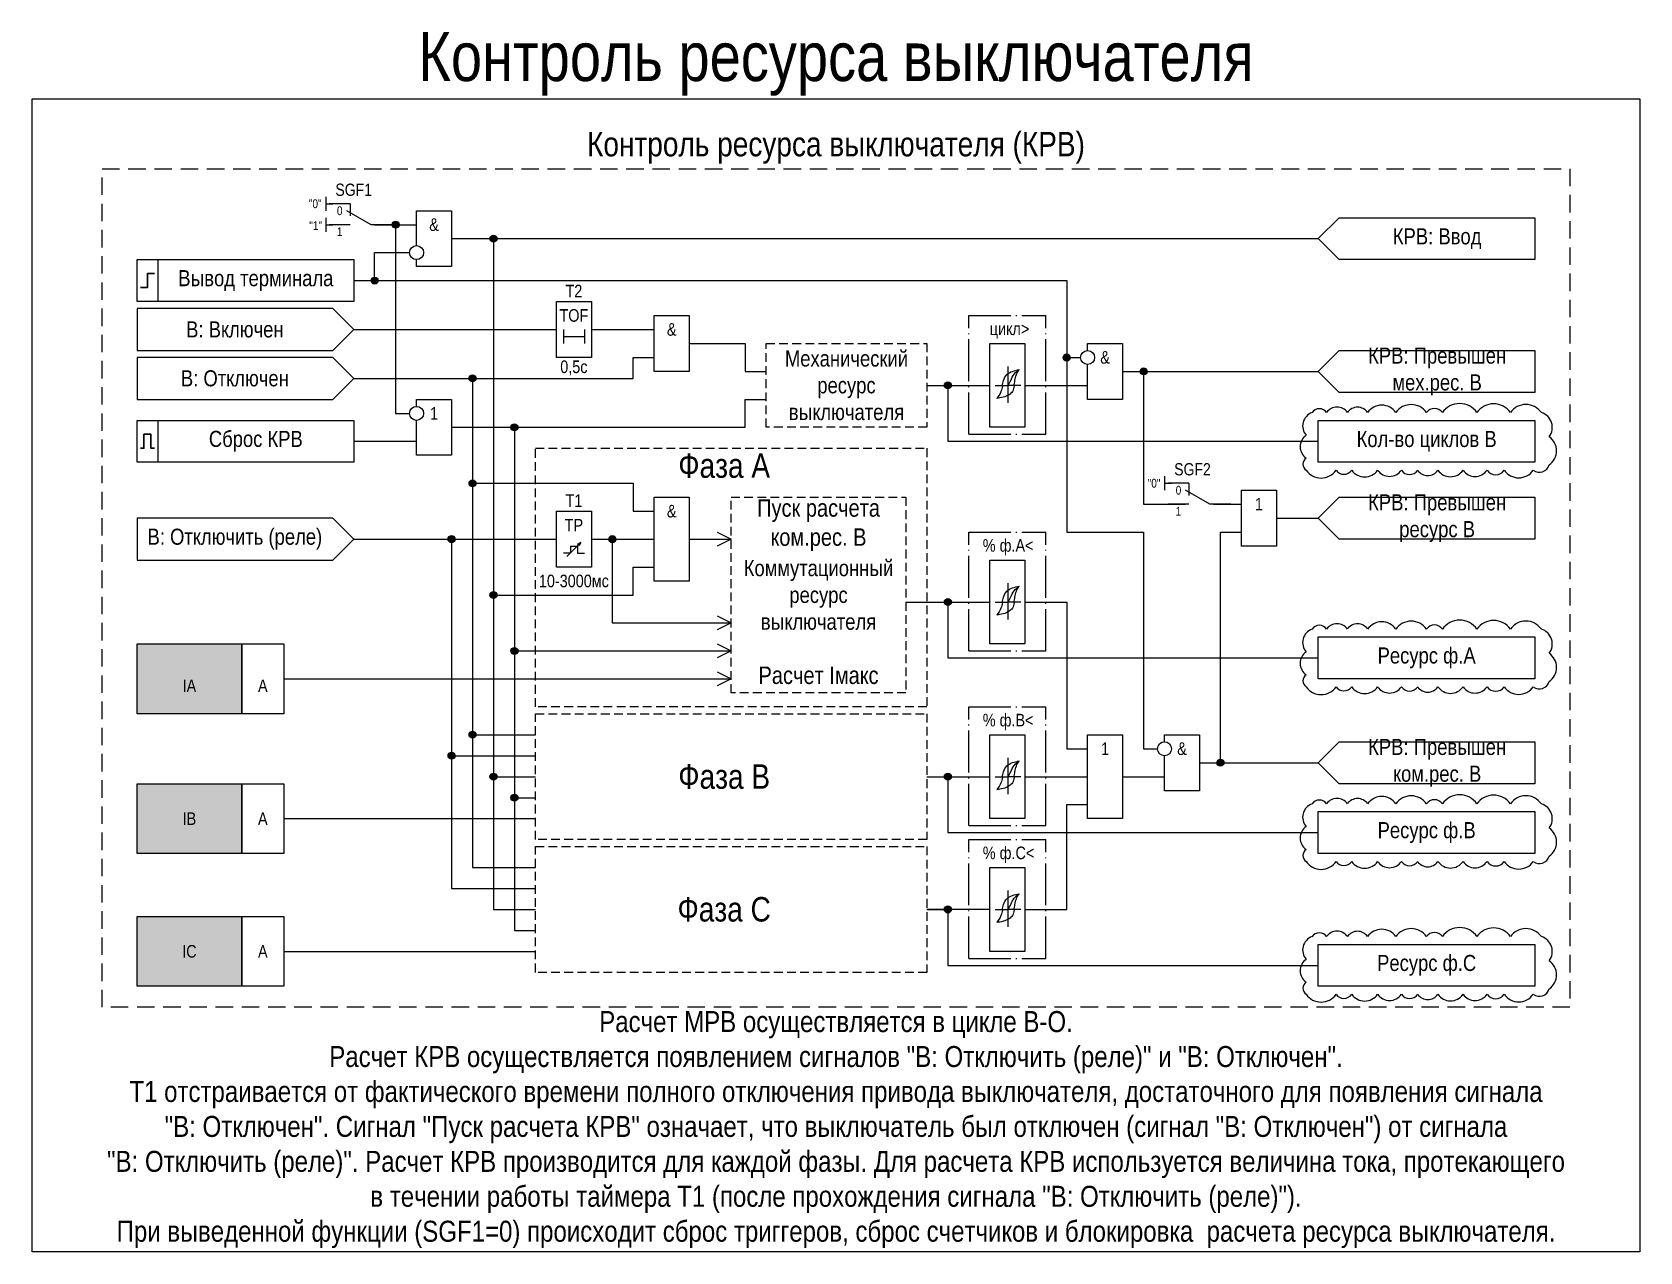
# Model space of a CAD drawing. Header units: millimetres. Extents: x 3 to 1350, y 3 to 186.
# Drawn here: x 3 to 233, y 11 to 185.6 of the extents above; entities that cross this region are included whole.
import ezdxf
from ezdxf.enums import TextEntityAlignment as Align

# ---------------------------------------------------------------- set-up
doc = ezdxf.new("R2010")
doc.units = ezdxf.units.MM
doc.linetypes.add('ACAD_ISO04W100', pattern=[30, 24, -3, 0, -3])
doc.linetypes.add('штриховая2', pattern=[0.375, 0.25, -0.125])
doc.layers.add('TEXT', color=7, linetype='Continuous', lineweight=25)
doc.layers.add('Основная', color=7, linetype='Continuous')
doc.styles.add('1.8_Gost_RD', font='ARIALN.TTF', dxfattribs={"height": 1.8})
doc.styles.add('2.5_Gost_RD', font='ARIALN.TTF', dxfattribs={"height": 2.5})
doc.styles.add('3.5_Gost_RD', font='ARIALN.TTF', dxfattribs={"height": 3.5})
doc.styles.add('Вывод', font='ARIALN.TTF', dxfattribs={"height": 2.5})
doc.styles.add('Компонент', font='ARIALN.TTF', dxfattribs={"height": 3.5})

msp = doc.modelspace()

# ---------------------------------------------------------------- texts
at = {"color": 30, "ltscale": 100, "width": 210, "attachment_point": 5, "style": '3.5_Gost_RD'}
for s, insert, char_height in [('{\\C3;Контроль ресурса выключателя}', (118, 181), 7), ('\\pt38.5;Контроль ресурса выключателя (КРВ)', (118, 169), 3.5), ('Расчет МРВ осуществляется в цикле В-О.\\PРасчет КРВ осуществляется появлением сигналов "В: Отключить (реле)" и "В: Отключен".\\PТ1 отстраивается от фактического времени полного отключения привода выключателя, достаточного для появления сигнала ^J"В: Отключен". Сигнал "Пуск расчета КРВ" означает, что выключатель был отключен (сигнал "В: Отключен") от сигнала ^J"В: Отключить (реле)". Расчет КРВ производится для каждой фазы. Для расчета КРВ используется величина тока, протекающего в течении работы таймера Т1 (после прохождения сигнала "В: Отключить (реле)").\\PПри выведенной функции (SGF1=0) происходит сброс триггеров, сброс счетчиков и блокировка  расчета ресурса выключателя.', (118, 28.5), 3)]:
    msp.add_mtext(s, dxfattribs=dict(at, insert=insert, char_height=char_height))
at = {"ltscale": 100, "attachment_point": 5}
for s, insert, char_height, width, style in [('&', (60.5, 158), 1.8, 5, '2.5_Gost_RD'), ('КРВ: Ввод', (204, 156), 2.3, 28, '2.5_Gost_RD'), ('В: Включен', (32, 143), 2.3, 28, '2.5_Gost_RD'), ('&', (156.5, 139), 1.8, 5, '2.5_Gost_RD'), ('В: Отключен', (32, 136), 2.3, 28, '2.5_Gost_RD'), ('1', (60.5, 131), 1.8, 5, '2.5_Gost_RD'), ('Сброс КРВ', (35, 127), 2.3, 28, '2.5_Gost_RD'), ('T1', (80.5, 118.5), 1.8, 5, '2.5_Gost_RD'), ('&', (94.5, 117), 1.8, 5, '2.5_Gost_RD'), ('1', (178.5, 118), 1.8, 5, '2.5_Gost_RD'), ('КРВ: Превышен ресурс В', (204, 116), 2.3, 28, '2.5_Gost_RD'), ('TP', (80.5, 115), 1.8, 5, '2.5_Gost_RD'), ('В: Отключить (реле)', (32, 113), 2.3, 28, '2.5_Gost_RD'), ('{\\C3;10}-3000мс', (80.5, 107), 1.8, 5, '2.5_Gost_RD'), ('IA', (25.5, 92), 1.8, 15, '1.8_Gost_RD'), ('А', (36, 92), 1.8, 6, '1.8_Gost_RD'), ('1', (156.5, 83), 1.8, 5, '2.5_Gost_RD'), ('&', (167.5, 83), 1.8, 5, '2.5_Gost_RD'), ('IВ', (25.5, 73), 1.8, 15, '1.8_Gost_RD'), ('А', (36, 73), 1.8, 6, '1.8_Gost_RD'), ('IC', (25.5, 54), 1.8, 15, '1.8_Gost_RD'), ('А', (36, 54), 1.8, 6, '1.8_Gost_RD')]:
    msp.add_mtext(s, dxfattribs=dict(at, insert=insert, char_height=char_height, width=width, style=style))
at = {"ltscale": 100, "attachment_point": 1}
for s, width, insert, char_height, style in [('"1"', 2, (42.65, 158.5), 1.25, '3.5_Gost_RD'), ('цикл>', 6, (140, 144), 1.8, '1.8_Gost_RD'), ('% ф.А<', 8.4285, (139, 113), 1.8, '1.8_Gost_RD'), ('% ф.B<', 8.4285, (139, 88), 1.8, '1.8_Gost_RD'), ('% ф.C<', 8.4285, (139, 69), 1.8, '1.8_Gost_RD')]:
    msp.add_mtext_dynamic_manual_height_columns(s, width=width, gutter_width=17.5, heights=[0], dxfattribs=dict(at, insert=insert, char_height=char_height, style=style))
at = {"color": 3, "ltscale": 100, "attachment_point": 5, "style": '2.5_Gost_RD'}
for s, insert, char_height, width in [('T2', (80.5, 148.5), 1.8, 5), ('TOF', (80.5, 145), 1.8, 5), ('&', (94.5, 143), 1.8, 5), ('КРВ: Превышен мех.рес. В', (204, 137), 2.3, 28), ('0,5с', (80.5, 137.5), 1.8, 5), ('КРВ: Превышен ком.рес. В', (204, 81), 2.3, 28)]:
    msp.add_mtext(s, dxfattribs=dict(at, insert=insert, char_height=char_height, width=width))
at = {"color": 251, "ltscale": 100, "true_color": 0x58595b, "attachment_point": 5, "style": '3.5_Gost_RD'}
for s, insert, char_height, width in [('Механический ресурс выключателя', (119.5, 135), 2.3, 23), ('Фаза А', (102, 123.5), 3.5, 58), ('Коммутационный ресурс выключателя', (115.5, 105), 2.3, 25), ('Фаза В', (102, 79), 3.5, 58), ('Фаза С', (102, 60), 3.5, 58)]:
    msp.add_mtext(s, dxfattribs=dict(at, insert=insert, char_height=char_height, width=width))
at = {"color": 6, "ltscale": 100, "attachment_point": 5, "style": '2.5_Gost_RD'}
for s, insert, char_height, width in [('Кол-во циклов В', (202.5, 127), 2.3, 31), ('Пуск расчета ком.рес. В', (115.5, 115), 2.5, 25), ('Ресурс ф.А', (202.5, 96), 2.3, 31), ('Расчет Iмакс', (115.5, 93.5), 2.5, 25), ('Ресурс ф.В', (202.5, 71), 2.3, 31), ('Ресурс ф.С', (202.5, 52), 2.3, 31)]:
    msp.add_mtext(s, dxfattribs=dict(at, insert=insert, char_height=char_height, width=width))
at = {"layer": 'TEXT', "ltscale": 100, "insert": (35, 150), "char_height": 2.3, "width": 28, "attachment_point": 5, "style": '2.5_Gost_RD'}
msp.add_mtext('Вывод терминала', dxfattribs=at)

# ---------------------------------------------------------------- blocks, each defined once
blk = doc.blocks.new('*U1034')
at = {"layer": 'Основная', "linetype": 'ACAD_ISO04W100', "ltscale": 0.25}
for p, q in [((0, 0), (11, 0)), ((0, -17), (0, 0)), ((11, -17), (11, 0)), ((0, -17), (11, -17))]:
    blk.add_line(p, q, dxfattribs=at)
at = {"layer": 'Основная', "style": 'Компонент'}
blk.add_attdef('ОУ', text='', height=3.5, dxfattribs=at).set_placement((11, 0), align=Align.MIDDLE_CENTER)
blk = doc.blocks.new('Точка')
at = {"ltscale": 100}
h = blk.add_hatch(color=256, dxfattribs=at)
h.dxf.hatch_style = 1
edge = h.paths.add_edge_path()
edge.add_arc((0, 0), 0.5, 0, 360)
blk.add_circle((0, 0), 0.5, dxfattribs=at)
blk = doc.blocks.new('*U958')
at = {"layer": 'Основная', "ltscale": 0.35}
blk.add_line((6, 6), (6, 2.5), dxfattribs=at)
at = {"layer": 'Основная', "color": 0}
blk.add_line((0, 0), (7, 4), dxfattribs=at)
blk = doc.blocks.new('*U1035')
at = {"layer": 'Основная', "color": 0}
for p, q in [((-3, 6), (-9, 6)), ((-3, 0), (-9, 0)), ((9, 0), (3, 0))]:
    blk.add_line(p, q, dxfattribs=at)
at = {"layer": 'Основная', "ltscale": 0.25, "xscale": -1}
blk.add_blockref('*U958', (3, 0), dxfattribs=at)
at = {"layer": 'Основная'}
for tag, height, style, p in [('ОУ', 3.5, 'Компонент', (-2, 10)), ('В1', 2.5, 'Вывод', (-13, 6)), ('В2', 2.5, 'Вывод', (-6, 4)), ('В3', 2.5, 'Вывод', (-6, -2))]:
    blk.add_attdef(tag, text='', height=height, dxfattribs=dict(at, style=style)).set_placement(p, align=Align.MIDDLE_CENTER)

# ---------------------------------------------------------------- hatches: boundary and pattern name
at = {"ltscale": 100, "true_color": 0xf7941d}
h = msp.add_hatch(color=30, dxfattribs=at)
h.dxf.hatch_style = 1
h.paths.add_polyline_path([(18, 98), (33, 98), (33, 88), (18, 88)])
h = msp.add_hatch(color=30, dxfattribs=at)
h.dxf.hatch_style = 1
h.paths.add_polyline_path([(18, 78), (33, 78), (33, 68), (18, 68)])
h = msp.add_hatch(color=30, dxfattribs=at)
h.dxf.hatch_style = 1
h.paths.add_polyline_path([(18, 59), (33, 59), (33, 49), (18, 49)])

# ---------------------------------------------------------------- linework, layer by layer
at = {"ltscale": 100}
for p, q in [((45, 162), (45, 160)), ((45, 161), (46, 161)), ((45, 159), (45, 157)), ((45, 158), (46, 158)), ((140.79, 135), (142.6, 135)), ((144.42, 135), (142.6, 135)), ((165, 122), (165, 120)), ((165, 121), (166, 121)), ((97, 113), (103, 113)), ((80, 111), (79, 111)), ((79.5, 110.5), (81.5, 112.5)), ((81.5, 112.5), (80.99, 112.25)), ((81, 111), (82, 111)), ((81.5, 112.5), (81.26, 112.02)), ((140.79, 104), (142.6, 104)), ((144.42, 104), (142.6, 104)), ((140.79, 79), (142.6, 79)), ((144.42, 79), (142.6, 79)), ((140, 60), (131, 60)), ((140.79, 60), (142.6, 60)), ((144.42, 60), (142.6, 60))]:
    msp.add_line(p, q, dxfattribs=at)
for p, q in [((142.6, 137.72), (142.6, 132.52)), ((142.6, 106.72), (142.6, 101.52)), ((142.6, 81.72), (142.6, 76.52)), ((142.6, 62.72), (142.6, 57.52))]:
    msp.add_line(p, q)
at = {"color": 3, "ltscale": 100}
for points in [[(3, 176), (233, 176), (233, 11), (3, 11)], [(78, 147), (83, 147), (83, 139), (78, 139)], [(92, 145), (97, 145), (97, 137), (92, 137)]]:
    msp.add_lwpolyline(points, close=True, dxfattribs=at)
at = {"linetype": 'штриховая2', "ltscale": 10}
msp.add_lwpolyline([(223, 46), (13, 46), (13, 166), (223, 166)], close=True, dxfattribs=at)
at = {"ltscale": 100}
for points in [[(58, 155), (58, 160), (63, 160), (63, 152), (58, 152), (58, 153)], [(52, 158), (58, 158)], [(52, 158), (55, 158), (55, 131), (57, 131)], [(63, 156), (187, 156)], [(63, 156), (69, 156), (69, 105), (89, 105), (89, 109), (92, 109)], [(63, 156), (69, 156), (69, 79), (75, 79)], [(63, 156), (69, 156), (69, 60), (75, 60)], [(49, 150), (52, 150), (52, 154), (57, 154)], [(49, 150), (151, 150), (151, 139), (153, 139)], [(49, 150), (151, 150), (151, 114), (162, 114), (162, 83), (164, 83)], [(154, 140), (154, 141), (159, 141), (159, 133), (154, 133), (154, 138)], [(49, 136), (66, 136), (66, 121), (89, 121), (89, 117), (92, 117)], [(49, 136), (66, 136), (66, 85), (75, 85)], [(49, 136), (66, 136), (66, 66), (75, 66)], [(159, 137), (162, 137), (162, 118), (168, 118)], [(159, 137), (187, 137)], [(159, 137), (163, 137)], [(131, 135), (140, 135)], [(145, 135), (154, 135)], [(58, 132), (58, 133), (63, 133), (63, 125), (58, 125), (58, 130)], [(63, 129), (105, 129), (105, 133), (108, 133)], [(63, 129), (72, 129), (72, 57), (75, 57)], [(63, 129), (72, 129), (72, 76), (75, 76)], [(63, 129), (72, 129), (72, 97), (103, 97)], [(49, 127), (58, 127)], [(172, 118), (176, 118)], [(181, 116), (187, 116)], [(49, 113), (78, 113)], [(49, 113), (63, 113), (63, 63), (75, 63)], [(49, 113), (63, 113), (63, 82), (75, 82)], [(83, 113), (92, 113)], [(83, 113), (86, 113), (86, 101), (103, 101)], [(101, 114), (103, 113), (101, 112)], [(170, 81), (173, 81), (173, 114), (176, 114)], [(80, 112), (80, 111)], [(80, 112), (81, 112)], [(81, 112), (81, 111)], [(128, 104), (140, 104)], [(145, 104), (151, 104), (151, 83), (154, 83)], [(101, 102), (103, 101), (101, 100)], [(101, 98), (103, 97), (101, 96)], [(39, 93), (103, 93)], [(101, 94), (103, 93), (101, 92)], [(165, 84), (165, 85), (170, 85), (170, 77), (165, 77), (165, 82)], [(170, 81), (187, 81)], [(131, 79), (140, 79)], [(145, 79), (154, 79)], [(159, 79), (165, 79)], [(145, 60), (151, 60), (151, 75), (154, 75)], [(39, 73), (75, 73)], [(39, 54), (75, 54)]]:
    msp.add_lwpolyline(points, dxfattribs=at)
for points in [[(218, 159), (218, 153), (190, 153), (187, 156), (190, 159)], [(18, 153), (21, 153), (21, 147), (18, 147)], [(18, 153), (49, 153), (49, 147), (18, 147)], [(18, 146), (18, 140), (46, 140), (49, 143), (46, 146)], [(140, 141), (145, 141), (145, 129), (140, 129)], [(18, 139), (18, 133), (46, 133), (49, 136), (46, 139)], [(218, 140), (218, 134), (190, 134), (187, 137), (190, 140)], [(18, 130), (21, 130), (21, 124), (18, 124)], [(18, 130), (49, 130), (49, 124), (18, 124)], [(176, 120), (181, 120), (181, 112), (176, 112)], [(92, 119), (97, 119), (97, 107), (92, 107)], [(218, 119), (218, 113), (190, 113), (187, 116), (190, 119)], [(18, 116), (18, 110), (46, 110), (49, 113), (46, 116)], [(78, 117), (83, 117), (83, 109), (78, 109)], [(140, 110), (145, 110), (145, 98), (140, 98)], [(18, 98), (33, 98), (33, 88), (18, 88)], [(33, 98), (39, 98), (39, 88), (33, 88)], [(140, 85), (145, 85), (145, 73), (140, 73)], [(154, 85), (159, 85), (159, 73), (154, 73)], [(218, 84), (218, 78), (190, 78), (187, 81), (190, 84)], [(18, 78), (33, 78), (33, 68), (18, 68)], [(33, 78), (39, 78), (39, 68), (33, 68)], [(140, 66), (145, 66), (145, 54), (140, 54)], [(18, 59), (33, 59), (33, 49), (18, 49)], [(33, 59), (39, 59), (39, 49), (33, 49)]]:
    msp.add_lwpolyline(points, close=True, dxfattribs=at)
at = {"lineweight": 30, "ltscale": 100}
for points in [[(20.5, 151), (19.5, 151), (19.5, 149), (18.5, 149)], [(18.5, 126), (19, 126), (19, 128), (20, 128), (20, 126), (20.5, 126)]]:
    msp.add_lwpolyline(points, dxfattribs=at)
at = {"color": 3, "ltscale": 100}
for points in [[(49, 143), (78, 143)], [(79, 143), (79, 141)], [(82, 143), (82, 141)], [(83, 143), (92, 143)], [(79, 142), (82, 142)], [(97, 141), (105, 141), (105, 137), (108, 137)], [(49, 136), (89, 136), (89, 139), (92, 139)]]:
    msp.add_lwpolyline(points, dxfattribs=at)
at = {"color": 251, "linetype": 'штриховая2', "ltscale": 5, "true_color": 0x58595b}
for points in [[(108, 141), (131, 141), (131, 129), (108, 129)], [(75, 126), (131, 126), (131, 89), (75, 89)], [(75, 88), (131, 88), (131, 70), (75, 70)], [(75, 69), (131, 69), (131, 51), (75, 51)]]:
    msp.add_lwpolyline(points, close=True, dxfattribs=at)
at = {"color": 6, "ltscale": 100}
for points in [[(131, 135), (134, 135), (134, 127), (187, 127)], [(134, 104), (134, 96), (187, 96)], [(131, 79), (134, 79), (134, 71), (187, 71)], [(131, 60), (134, 60), (134, 52), (187, 52)]]:
    msp.add_lwpolyline(points, dxfattribs=at)
at = {"color": 3}
for points in [[(185.25, 122.86, 0.520567), (189.54, 122.86, 0.520567), (191.78, 122.86, 0.520567), (195.49, 122.86, 0.520567), (198.89, 122.86, 0.520567), (201.22, 122.86, 0.520567), (204.11, 122.86, 0.520567), (207.7, 122.86, 0.520567), (211.14, 122.86, 0.520567), (213.59, 122.86, 0.520567), (217.75, 122.86, 0.520567), (220.03, 123.62, 0.520567), (220.03, 127.66, 0.520567), (218.91, 131.12, 0.520567), (214.49, 131.12, 0.520567), (209.7, 131.12, 0.520567), (204.75, 131.12, 0.520567), (202.48, 131.12, 0.520567), (198.09, 131.12, 0.520567), (194.06, 131.12, 0.520567), (191.16, 131.12, 0.520567), (188.19, 131.12, 0.520567), (186.1, 131.12, 0.520567), (185.25, 127.86, 0.520567), (185.25, 124.59, 0.520567)], [(185.25, 91.86, 0.520567), (189.54, 91.86, 0.520567), (191.78, 91.86, 0.520567), (195.49, 91.86, 0.520567), (198.89, 91.86, 0.520567), (201.22, 91.86, 0.520567), (204.11, 91.86, 0.520567), (207.7, 91.86, 0.520567), (211.14, 91.86, 0.520567), (213.59, 91.86, 0.520567), (217.75, 91.86, 0.520567), (220.03, 92.62, 0.520567), (220.03, 96.66, 0.520567), (218.91, 100.12, 0.520567), (214.49, 100.12, 0.520567), (209.7, 100.12, 0.520567), (204.75, 100.12, 0.520567), (202.48, 100.12, 0.520567), (198.09, 100.12, 0.520567), (194.06, 100.12, 0.520567), (191.16, 100.12, 0.520567), (188.19, 100.12, 0.520567), (186.1, 100.12, 0.520567), (185.25, 96.86, 0.520567), (185.25, 93.59, 0.520567)], [(185.25, 66.86, 0.520567), (189.54, 66.86, 0.520567), (191.78, 66.86, 0.520567), (195.49, 66.86, 0.520567), (198.89, 66.86, 0.520567), (201.22, 66.86, 0.520567), (204.11, 66.86, 0.520567), (207.7, 66.86, 0.520567), (211.14, 66.86, 0.520567), (213.59, 66.86, 0.520567), (217.75, 66.86, 0.520567), (220.03, 67.62, 0.520567), (220.03, 71.66, 0.520567), (218.91, 75.12, 0.520567), (214.49, 75.12, 0.520567), (209.7, 75.12, 0.520567), (204.75, 75.12, 0.520567), (202.48, 75.12, 0.520567), (198.09, 75.12, 0.520567), (194.06, 75.12, 0.520567), (191.16, 75.12, 0.520567), (188.19, 75.12, 0.520567), (186.1, 75.12, 0.520567), (185.25, 71.86, 0.520567), (185.25, 68.59, 0.520567)], [(185.25, 47.86, 0.520567), (189.54, 47.86, 0.520567), (191.78, 47.86, 0.520567), (195.49, 47.86, 0.520567), (198.89, 47.86, 0.520567), (201.22, 47.86, 0.520567), (204.11, 47.86, 0.520567), (207.7, 47.86, 0.520567), (211.14, 47.86, 0.520567), (213.59, 47.86, 0.520567), (217.75, 47.86, 0.520567), (220.03, 48.62, 0.520567), (220.03, 52.66, 0.520567), (218.91, 56.12, 0.520567), (214.49, 56.12, 0.520567), (209.7, 56.12, 0.520567), (204.75, 56.12, 0.520567), (202.48, 56.12, 0.520567), (198.09, 56.12, 0.520567), (194.06, 56.12, 0.520567), (191.16, 56.12, 0.520567), (188.19, 56.12, 0.520567), (186.1, 56.12, 0.520567), (185.25, 52.86, 0.520567), (185.25, 49.59, 0.520567)]]:
    msp.add_lwpolyline(points, format="xyb", close=True, dxfattribs=at)
at = {"color": 6, "ltscale": 100}
for points in [[(187, 130), (218, 130), (218, 124), (187, 124)], [(187, 99), (218, 99), (218, 93), (187, 93)], [(187, 74), (218, 74), (218, 68), (187, 68)], [(187, 55), (218, 55), (218, 49), (187, 49)]]:
    msp.add_lwpolyline(points, close=True, dxfattribs=at)
at = {"linetype": 'штриховая2', "ltscale": 5}
msp.add_lwpolyline([(103, 119), (128, 119), (128, 91), (103, 91)], close=True, dxfattribs=at)
at = {"ltscale": 100}
for centre in [(58, 154), (154, 139), (165, 83)]:
    msp.add_circle(centre, 1, dxfattribs=at)
msp.add_circle((58, 131), 1)
for points in [[(141.8, 134.92), (141.95, 135.71), (142.44, 136.54), (144.2, 137.26)], [(142.6, 135), (143, 135.72), (143.47, 136.6), (144.2, 137.26)], [(143.48, 134.92), (143.6, 135.71), (143.81, 136.54), (144.2, 137.26)], [(141.8, 134.92), (141.6, 134.13), (141, 133.12)], [(143.48, 134.92), (143.25, 134.13), (142.76, 133.67), (141, 133.12)], [(141.8, 103.92), (141.95, 104.71), (142.44, 105.54), (144.2, 106.26)], [(142.6, 104), (143, 104.72), (143.47, 105.6), (144.2, 106.26)], [(143.48, 103.92), (143.6, 104.71), (143.81, 105.54), (144.2, 106.26)], [(141.8, 103.92), (141.6, 103.13), (141, 102.12)], [(143.48, 103.92), (143.25, 103.13), (142.76, 102.67), (141, 102.12)], [(141.8, 78.92), (141.95, 79.71), (142.44, 80.54), (144.2, 81.26)], [(142.6, 79), (143, 79.72), (143.47, 80.6), (144.2, 81.26)], [(143.48, 78.92), (143.6, 79.71), (143.81, 80.54), (144.2, 81.26)], [(141.8, 78.92), (141.6, 78.13), (141, 77.12)], [(143.48, 78.92), (143.25, 78.13), (142.76, 77.67), (141, 77.12)], [(141.8, 59.92), (141.95, 60.71), (142.44, 61.54), (144.2, 62.26)], [(142.6, 60), (143, 60.72), (143.47, 61.6), (144.2, 62.26)], [(143.48, 59.92), (143.6, 60.71), (143.81, 61.54), (144.2, 62.26)], [(141.8, 59.92), (141.6, 59.13), (141, 58.12)], [(143.48, 59.92), (143.25, 59.13), (142.76, 58.67), (141, 58.12)]]:
    msp.add_spline(points, degree=3)

# ---------------------------------------------------------------- block references
at = {"color": 2, "ltscale": 100}
for p in [(55, 158), (69, 156), (66, 136), (72, 129), (66, 121), (63, 113), (86, 113), (69, 105), (72, 97), (66, 85), (63, 82), (69, 79), (72, 76)]:
    msp.add_blockref('Точка', p, dxfattribs=at)
at = {"ltscale": 100}
for p in [(52, 150), (151, 139), (162, 137), (134, 135), (134, 104), (173, 81), (134, 79), (134, 60)]:
    msp.add_blockref('Точка', p, dxfattribs=at)
at = {"ltscale": 100, "xscale": 0.5, "yscale": 0.5, "zscale": 0.5}
msp.add_blockref('*U1035', (170, 118), dxfattribs=at).add_auto_attribs({'ОУ': 'SGF2', 'В1': '"0"', 'В2': '0', 'В3': '1'})
at = {"layer": 'Основная', "ltscale": 0.25, "xscale": 0.5, "yscale": 0.5, "zscale": 0.5}
msp.add_blockref('*U1035', (50, 158), dxfattribs=at).add_auto_attribs({'ОУ': 'SGF1', 'В1': '"0"', 'В2': '0', 'В3': '1'})
at = {"layer": 'Основная', "ltscale": 0.25}
for p in [(137, 145), (137, 114), (137, 89), (137, 70)]:
    msp.add_blockref('*U1034', p, dxfattribs=at)

msp.set_redraw_order([(e.dxf.handle, doc.entitydb.next_handle()) for e in msp.query("TEXT MTEXT ATTDEF DIMENSION ARC_DIMENSION")])  # texts and dimensions are drawn at this point

doc.saveas('drawing.dxf')
